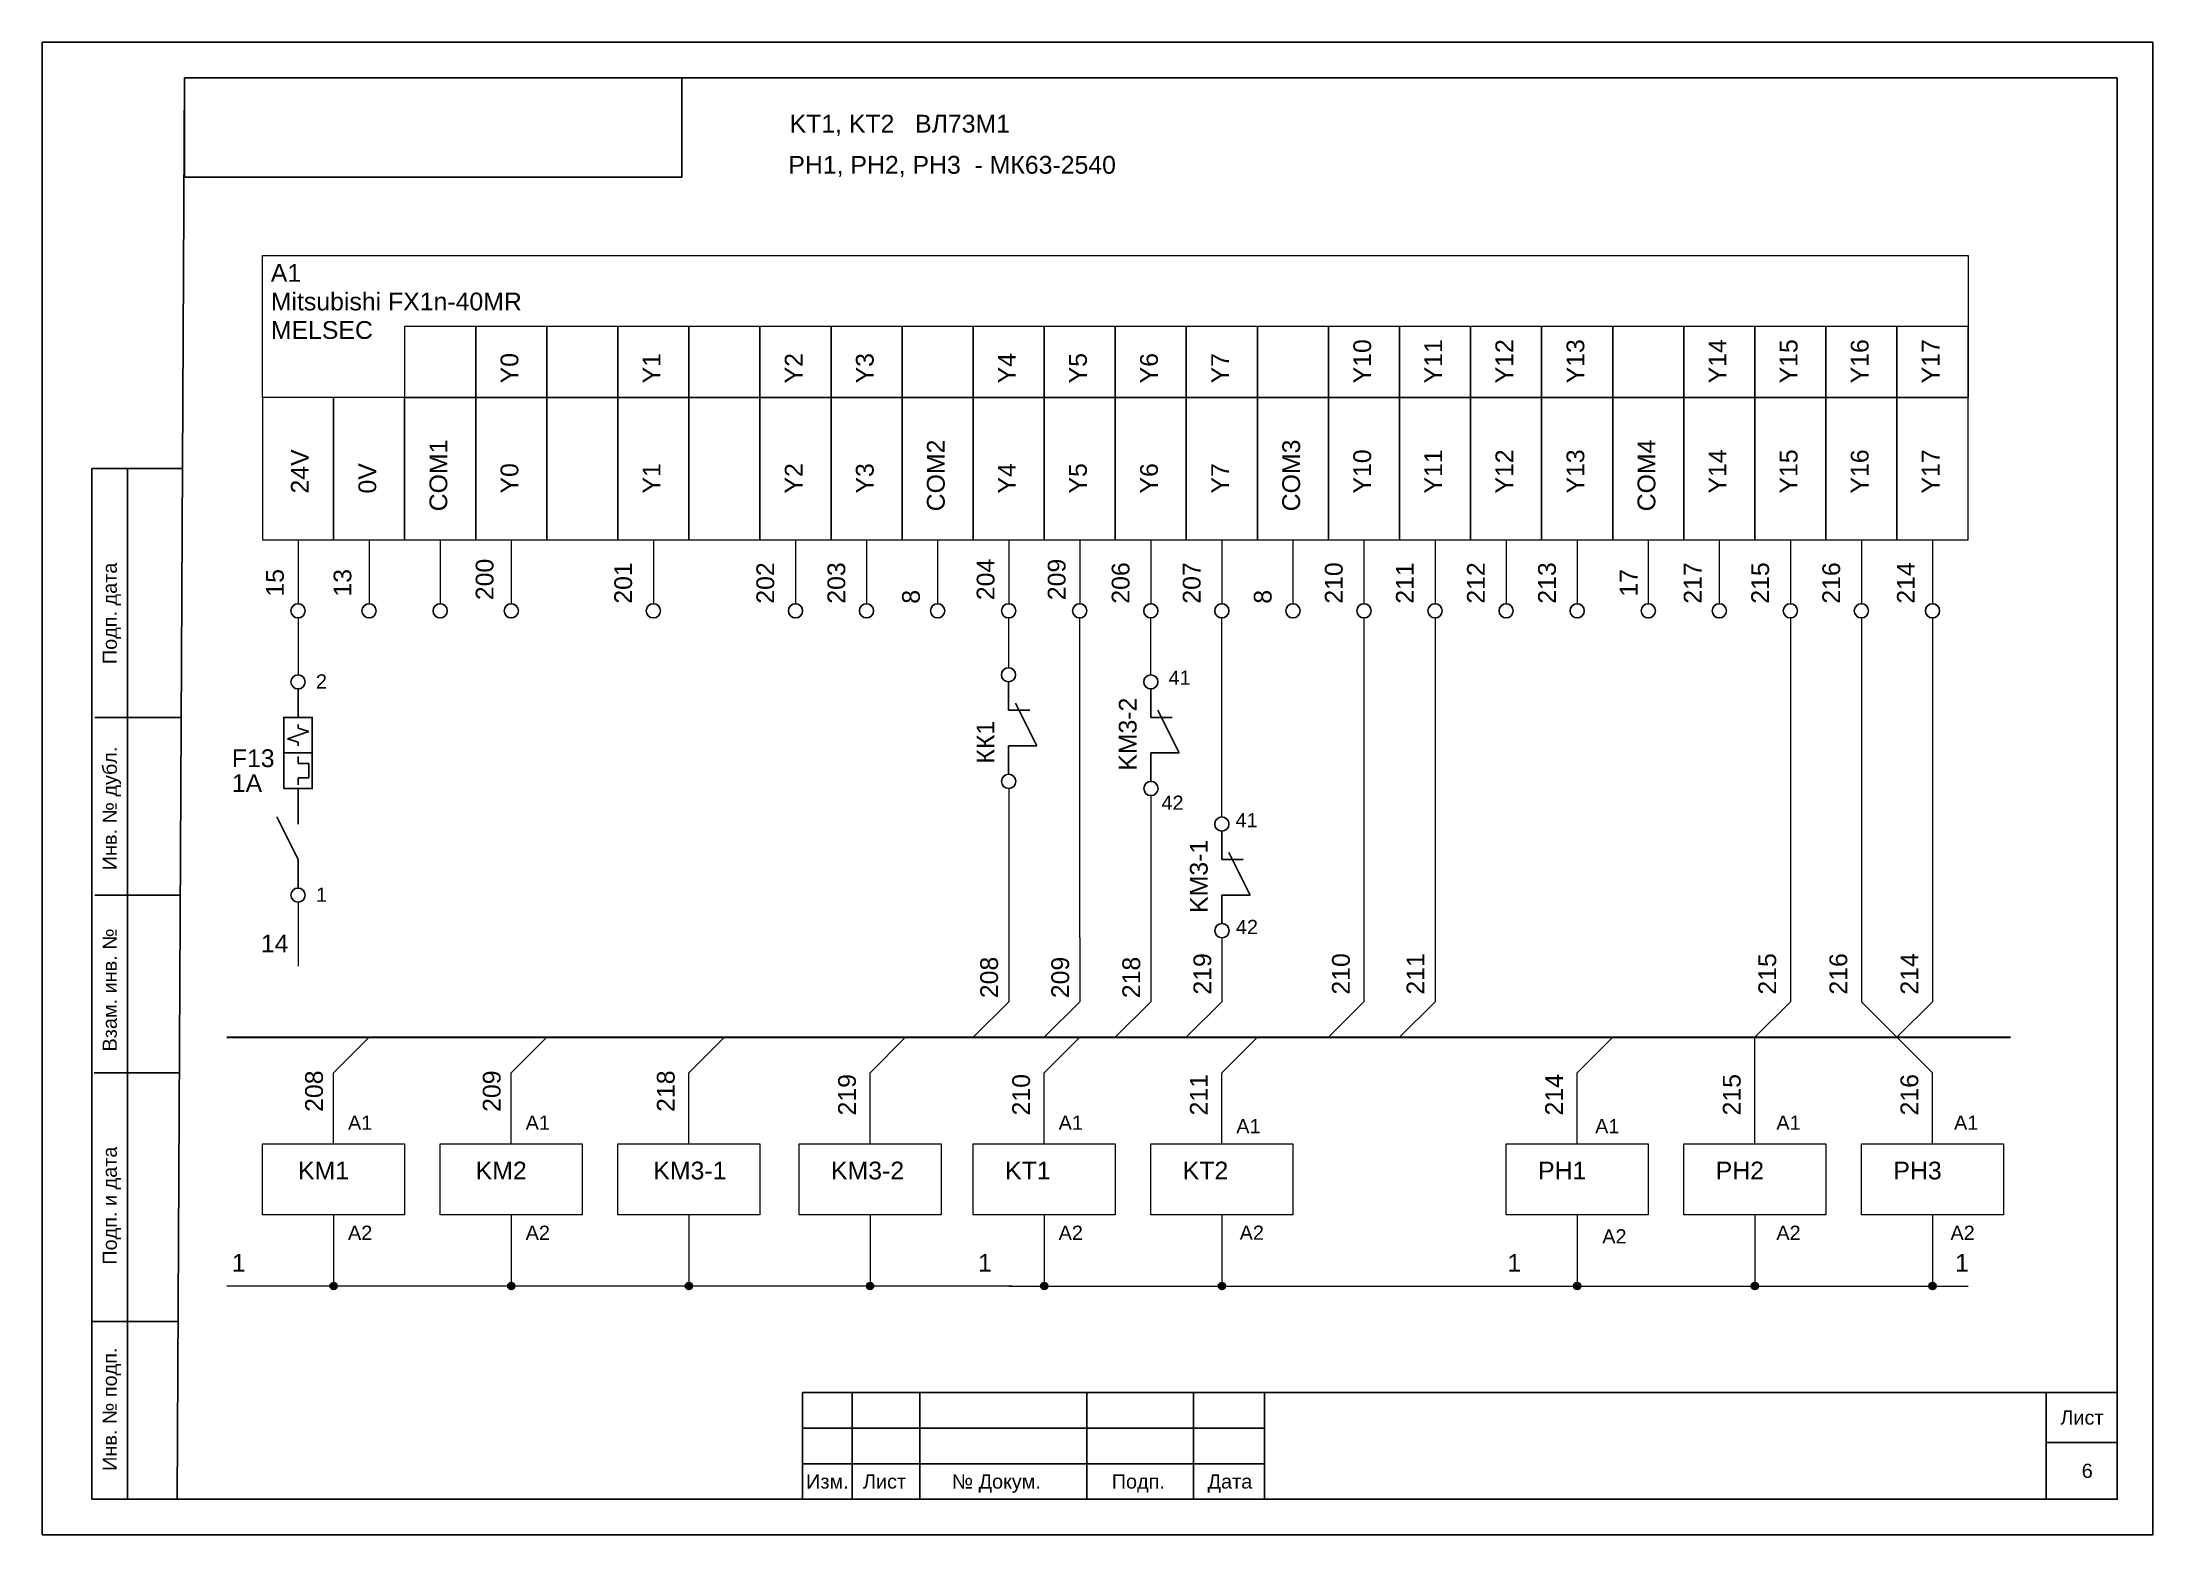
# Model space of a CAD drawing. Header units: millimetres. Extents: x 1674 to 4134, y 3039 to 4124.
# Drawn here: x 1674.5 to 1971.5, y 3290 to 3500 of the extents above; entities that cross this region are included whole.
import ezdxf

# ---------------------------------------------------------------- set-up
doc = ezdxf.new("R2010")
doc.units = ezdxf.units.MM
doc.layers.add('Аппаратура', color=7, linetype='Continuous', lineweight=20)
doc.layers.add('Рамки', color=7, linetype='Continuous', lineweight=25)
doc.styles.get("Standard").update_dxf_attribs({"font": 'arial.ttf'})

msp = doc.modelspace()

# ---------------------------------------------------------------- texts
at = {"layer": 'Рамки'}
for s, height, p in [('KT1, KT2   ВЛ73М1', 2.5, (1779.67, 3487.29)), ('PH1, PH2, PH3  - МК63-2540', 2.5, (1779.5, 3481.5)), ('A1', 2.5, (1706.67, 3466.29)), ('Mitsubishi FX1n-40MR', 2.5, (1706.67, 3462.27)), ('MELSEC', 2.5, (1706.67, 3458.26)), ('2', 2, (1713.02, 3409.06)), ('41', 2, (1833, 3409.6)), ('F13', 2.5, (1701.18, 3398.01)), ('1A', 2.5, (1701.18, 3394.51)), ('42', 2, (1832, 3392)), ('41', 2, (1842.43, 3389.54)), ('1', 2, (1713.02, 3379.06)), ('14', 2.5, (1705.26, 3371.94)), ('42', 2, (1842.48, 3374.52)), ('A1', 2, (1717.53, 3346.99)), ('A1', 2, (1742.53, 3346.99)), ('A1', 2, (1817.53, 3346.99)), ('A1', 2, (1842.53, 3346.49)), ('A1', 2, (1893.03, 3346.49)), ('A1', 2, (1918.53, 3346.99)), ('A1', 2, (1943.53, 3346.99)), ('KM1', 2.5, (1710.5, 3340)), ('KM2', 2.5, (1735.5, 3340)), ('KM3-1', 2.5, (1760.5, 3340)), ('KM3-2', 2.5, (1785.5, 3340)), ('KT1', 2.5, (1810, 3340)), ('KT2', 2.5, (1835, 3340)), ('PH1', 2.5, (1885, 3340)), ('PH2', 2.5, (1910, 3340)), ('PH3', 2.5, (1935, 3340)), ('A2', 2, (1717.53, 3331.49)), ('A2', 2, (1742.53, 3331.49)), ('A2', 2, (1817.53, 3331.49)), ('A2', 2, (1843, 3331.5)), ('A2', 2, (1894.03, 3330.99)), ('A2', 2, (1918.53, 3331.49)), ('A2', 2, (1943.03, 3331.49)), ('1', 2.5, (1701.18, 3327.01)), ('1', 2.5, (1806.18, 3327.01)), ('1', 2.5, (1880.68, 3327.01)), ('1', 2.5, (1943.68, 3327.01))]:
    msp.add_text(s, height=height).set_placement(p)
for s, p in [('Y10', (1861.5, 3452)), ('Y11', (1871.5, 3452)), ('Y12', (1881.5, 3452)), ('Y13', (1891.5, 3452)), ('Y14', (1911.5, 3452)), ('Y15', (1921.5, 3452)), ('Y16', (1931.5, 3452)), ('Y17', (1941.5, 3452)), ('Y0', (1741.5, 3452)), ('Y1', (1761.5, 3452)), ('Y2', (1781.5, 3452)), ('Y3', (1791.5, 3452)), ('Y4', (1811.5, 3452)), ('Y5', (1821.5, 3452)), ('Y6', (1831.5, 3452)), ('Y7', (1841.5, 3452)), ('24V', (1712, 3436.5)), ('COM1', (1731.5, 3434)), ('COM2', (1801.5, 3434)), ('COM3', (1851.5, 3434)), ('Y10', (1861.5, 3436.5)), ('Y11', (1871.5, 3436.5)), ('Y12', (1881.5, 3436.5)), ('Y13', (1891.5, 3436.5)), ('COM4', (1901.5, 3434)), ('Y14', (1911.5, 3436.5)), ('Y15', (1921.5, 3436.5)), ('Y16', (1931.5, 3436.5)), ('Y17', (1941.5, 3436.5)), ('0V', (1721.5, 3436.5)), ('Y0', (1741.5, 3436.5)), ('Y1', (1761.5, 3436.5)), ('Y2', (1781.5, 3436.5)), ('Y3', (1791.5, 3436.5)), ('Y4', (1811.5, 3436.5)), ('Y5', (1821.5, 3436.5)), ('Y6', (1831.5, 3436.5)), ('Y7', (1841.5, 3436.5)), ('15', (1708.5, 3422)), ('13', (1718, 3422)), ('200', (1738, 3421.5)), ('201', (1757.5, 3421)), ('202', (1777.5, 3421)), ('203', (1787.5, 3421)), ('204', (1808.5, 3421.5)), ('209', (1818.5, 3421.5)), ('206', (1827.5, 3421)), ('207', (1837.5, 3421)), ('210', (1857.5, 3421)), ('211', (1867.5, 3421)), ('212', (1877.5, 3421)), ('213', (1887.5, 3421)), ('17', (1899, 3422)), ('217', (1908, 3421)), ('215', (1917.5, 3421)), ('216', (1927.5, 3421)), ('214', (1938, 3421)), ('8', (1798, 3421)), ('8', (1847.5, 3421)), ('KM3-2', (1828.5, 3397.5)), ('КК1', (1808.48, 3398.5)), ('KM3-1', (1838.5, 3377.5)), ('208', (1809, 3365.5)), ('209', (1819, 3365.5)), ('218', (1829, 3365.5)), ('219', (1839, 3366)), ('210', (1858.5, 3366)), ('211', (1869, 3366)), ('215', (1918.5, 3366)), ('216', (1928.5, 3366)), ('214', (1938.5, 3366)), ('208', (1714, 3349.5)), ('209', (1739, 3349.5)), ('218', (1763.5, 3349.5)), ('219', (1789, 3349)), ('210', (1813.5, 3349)), ('211', (1838.5, 3349)), ('214', (1888.5, 3349)), ('215', (1913.5, 3349)), ('216', (1938.5, 3349))]:
    msp.add_text(s, height=2.5, rotation=90).set_placement(p)
for s, p in [('Подп. дата', (1685, 3412.5)), ('Инв. № дубл.', (1685, 3383.5)), ('Взам. инв. №', (1685, 3358)), ('Подп. и дата', (1685, 3328)), ('Инв. № подп.', (1685, 3299))]:
    msp.add_text(s, height=2, rotation=90, dxfattribs=at).set_placement(p)
for s, p in [('Лист', (1958.5, 3305.5)), ('6', (1961.5, 3298)), ('Изм.', (1782, 3296.5)), ('Лист', (1790, 3296.5)), ('№ Докум.', (1802.5, 3296.5)), ('Подп.', (1825, 3296.5)), ('Дата', (1838.5, 3296.5))]:
    msp.add_text(s, height=2, dxfattribs=at).set_placement(p)

# ---------------------------------------------------------------- hatches: boundary and pattern name
h = msp.add_hatch(color=256)
h.dxf.hatch_style = 1
h.paths.add_polyline_path([(1716, 3325, 1), (1715, 3325, 1)])
h = msp.add_hatch(color=256)
h.dxf.hatch_style = 1
h.paths.add_polyline_path([(1741, 3325, 1), (1740, 3325, 1)])
h = msp.add_hatch(color=256)
h.dxf.hatch_style = 1
h.paths.add_polyline_path([(1766, 3325, 1), (1765, 3325, 1)])
h = msp.add_hatch(color=256)
h.dxf.hatch_style = 1
h.paths.add_polyline_path([(1791.5, 3325, 1), (1790.5, 3325, 1)])
h = msp.add_hatch(color=256)
h.dxf.hatch_style = 1
h.paths.add_polyline_path([(1816, 3325, 1), (1815, 3325, 1)])
h = msp.add_hatch(color=256)
h.dxf.hatch_style = 1
h.paths.add_polyline_path([(1841, 3325, 1), (1840, 3325, 1)])
h = msp.add_hatch(color=256)
h.dxf.hatch_style = 1
h.paths.add_polyline_path([(1891, 3325, 1), (1890, 3325, 1)])
h = msp.add_hatch(color=256)
h.dxf.hatch_style = 1
h.paths.add_polyline_path([(1916, 3325, 1), (1915, 3325, 1)])
h = msp.add_hatch(color=256)
h.dxf.hatch_style = 1
h.paths.add_polyline_path([(1941, 3325, 1), (1940, 3325, 1)])

# ---------------------------------------------------------------- linework, layer by layer
for p, q in [((1810.48, 3410), (1810.48, 3406)), ((1710.5, 3405), (1710.5, 3409)), ((1814.48, 3401), (1811.48, 3407)), ((1830.5, 3409), (1830.5, 3405)), ((1710.5, 3403.5), (1710.5, 3404)), ((1810.48, 3406), (1813.48, 3406)), ((1830.5, 3405), (1833.5, 3405)), ((1834.5, 3400), (1831.5, 3406)), ((1709, 3402), (1712, 3403)), ((1710.5, 3401.5), (1709, 3402)), ((1712, 3403), (1710.5, 3403.5)), ((1710.5, 3401), (1710.5, 3401.5)), ((1810.48, 3397), (1810.48, 3401)), ((1810.48, 3401), (1814.48, 3401)), ((1708.5, 3400), (1712.5, 3400)), ((1710.5, 3398.5), (1710.5, 3399.5)), ((1712, 3398.5), (1710.5, 3398.5)), ((1712, 3396.5), (1712, 3398.5)), ((1830.5, 3396), (1830.5, 3400)), ((1830.5, 3400), (1834.5, 3400)), ((1710.5, 3395.5), (1710.5, 3396.5)), ((1710.5, 3396.5), (1712, 3396.5)), ((1710.5, 3395), (1710.5, 3390)), ((1710.5, 3385), (1707.5, 3391)), ((1840.5, 3389), (1840.5, 3385)), ((1844.5, 3380), (1841.5, 3386)), ((1710.5, 3381), (1710.5, 3385)), ((1840.5, 3385), (1843.5, 3385)), ((1840.5, 3376), (1840.5, 3380)), ((1840.5, 3380), (1844.5, 3380))]:
    msp.add_line(p, q)
msp.add_lwpolyline([(1708.5, 3395), (1708.5, 3405), (1712.5, 3405), (1712.5, 3395)], close=True)
for centre, radius in [((1710.5, 3420), 1), ((1720.5, 3420), 1), ((1730.5, 3420), 1), ((1740.5, 3420), 1), ((1760.5, 3420), 1), ((1780.5, 3420), 1), ((1790.5, 3420), 1), ((1800.5, 3420), 1), ((1810.5, 3420), 1), ((1820.5, 3420), 1), ((1830.5, 3420), 1), ((1840.5, 3420), 1), ((1850.5, 3420), 1), ((1860.5, 3420), 1), ((1870.5, 3420), 1), ((1880.5, 3420), 1), ((1890.5, 3420), 1), ((1900.5, 3420), 1), ((1910.5, 3420), 1), ((1920.5, 3420), 1), ((1930.5, 3420), 1), ((1940.5, 3420), 1), ((1710.5, 3410), 1), ((1810.48, 3411), 1), ((1830.5, 3410), 1), ((1810.5, 3396), 1), ((1830.52, 3395), 1), ((1840.5, 3390), 1), ((1710.5, 3380), 1), ((1840.52, 3375), 1), ((1715.5, 3325), 0.5), ((1740.5, 3325), 0.5), ((1765.5, 3325), 0.5), ((1791, 3325), 0.5), ((1815.5, 3325), 0.5), ((1840.5, 3325), 0.5), ((1890.5, 3325), 0.5), ((1915.5, 3325), 0.5), ((1940.5, 3325), 0.5)]:
    msp.add_circle(centre, radius)
at = {"layer": 'Аппаратура'}
for p, q in [((1710.5, 3430), (1710.5, 3421)), ((1720.5, 3430), (1720.5, 3421)), ((1730.5, 3430), (1730.5, 3421)), ((1740.5, 3430), (1740.5, 3421)), ((1760.5, 3430), (1760.5, 3421)), ((1780.5, 3430), (1780.5, 3421)), ((1790.5, 3430), (1790.5, 3421)), ((1800.5, 3430), (1800.5, 3421)), ((1810.5, 3430), (1810.5, 3421)), ((1820.5, 3430), (1820.5, 3421)), ((1830.5, 3430), (1830.5, 3421)), ((1840.5, 3430), (1840.5, 3421)), ((1850.5, 3430), (1850.5, 3421)), ((1860.5, 3430), (1860.5, 3421)), ((1870.5, 3430), (1870.5, 3421)), ((1880.5, 3430), (1880.5, 3421)), ((1890.5, 3430), (1890.5, 3421)), ((1900.5, 3430), (1900.5, 3421)), ((1910.5, 3430), (1910.5, 3421)), ((1920.5, 3430), (1920.5, 3421)), ((1930.5, 3430), (1930.5, 3421)), ((1940.5, 3430), (1940.5, 3421)), ((1710.5, 3419), (1710.5, 3411)), ((1810.5, 3412), (1810.5, 3419)), ((1820.5, 3374), (1820.5, 3419)), ((1830.5, 3411), (1830.5, 3419)), ((1840.5, 3391), (1840.5, 3419)), ((1860.5, 3419), (1860.5, 3365)), ((1870.5, 3419), (1870.5, 3365)), ((1920.5, 3419), (1920.5, 3365)), ((1930.5, 3419), (1930.5, 3365)), ((1940.5, 3419), (1940.5, 3365)), ((1810.5, 3395), (1810.5, 3365)), ((1830.5, 3394), (1830.5, 3365)), ((1710.5, 3379), (1710.5, 3370)), ((1820.5, 3374), (1820.5, 3365)), ((1840.5, 3374), (1840.5, 3365)), ((1810.5, 3365), (1805.5, 3360)), ((1820.5, 3365), (1815.5, 3360)), ((1830.5, 3365), (1825.5, 3360)), ((1840.5, 3365), (1835.5, 3360)), ((1860.5, 3365), (1855.5, 3360)), ((1870.5, 3365), (1865.5, 3360)), ((1920.5, 3365), (1915.5, 3360)), ((1930.5, 3365), (1935.5, 3360)), ((1940.5, 3365), (1935.5, 3360)), ((1715.5, 3355), (1720.5, 3360)), ((1740.5, 3355), (1745.5, 3360)), ((1765.5, 3355), (1770.5, 3360)), ((1791, 3355), (1796, 3360)), ((1815.5, 3355), (1820.5, 3360)), ((1840.5, 3355), (1845.5, 3360)), ((1890.5, 3355), (1895.5, 3360)), ((1915.5, 3355), (1915.5, 3360)), ((1940.5, 3355), (1935.5, 3360)), ((1715.5, 3345), (1715.5, 3355)), ((1740.5, 3345), (1740.5, 3355)), ((1765.5, 3345), (1765.5, 3355)), ((1791, 3345), (1791, 3355)), ((1815.5, 3345), (1815.5, 3355)), ((1840.5, 3345), (1840.5, 3355)), ((1890.5, 3345), (1890.5, 3355)), ((1915.5, 3345), (1915.5, 3355)), ((1940.5, 3345), (1940.5, 3355)), ((1715.5, 3335), (1715.5, 3325)), ((1740.5, 3335), (1740.5, 3325)), ((1765.5, 3335), (1765.5, 3325)), ((1791, 3335), (1791, 3325)), ((1815.5, 3335), (1815.5, 3325)), ((1840.5, 3335), (1840.5, 3325)), ((1890.5, 3335), (1890.5, 3325)), ((1915.5, 3335), (1915.5, 3325)), ((1940.5, 3335), (1940.5, 3325)), ((1811, 3325), (1700.5, 3325)), ((1810.5, 3325), (1886, 3325)), ((1885.5, 3325), (1945.5, 3325))]:
    msp.add_line(p, q, dxfattribs=at)
at = {"layer": 'Аппаратура', "lineweight": 30}
msp.add_line((1700.5, 3360), (1951.5, 3360), dxfattribs=at)
at = {"layer": 'Аппаратура'}
for points in [[(1945.5, 3450), (1705.5, 3450), (1705.5, 3470), (1945.5, 3470)], [(1725.5, 3450), (1735.5, 3450), (1735.5, 3460), (1725.5, 3460)], [(1735.5, 3450), (1745.5, 3450), (1745.5, 3460), (1735.5, 3460)], [(1745.5, 3450), (1755.5, 3450), (1755.5, 3460), (1745.5, 3460)], [(1755.5, 3450), (1765.5, 3450), (1765.5, 3460), (1755.5, 3460)], [(1765.5, 3450), (1775.5, 3450), (1775.5, 3460), (1765.5, 3460)], [(1775.5, 3450), (1785.5, 3450), (1785.5, 3460), (1775.5, 3460)], [(1785.5, 3450), (1795.5, 3450), (1795.5, 3460), (1785.5, 3460)], [(1795.5, 3450), (1805.5, 3450), (1805.5, 3460), (1795.5, 3460)], [(1805.5, 3450), (1815.5, 3450), (1815.5, 3460), (1805.5, 3460)], [(1815.5, 3450), (1825.5, 3450), (1825.5, 3460), (1815.5, 3460)], [(1825.5, 3450), (1835.5, 3450), (1835.5, 3460), (1825.5, 3460)], [(1835.5, 3450), (1845.5, 3450), (1845.5, 3460), (1835.5, 3460)], [(1845.5, 3450), (1855.5, 3450), (1855.5, 3460), (1845.5, 3460)], [(1855.5, 3450), (1865.5, 3450), (1865.5, 3460), (1855.5, 3460)], [(1865.5, 3450), (1875.5, 3450), (1875.5, 3460), (1865.5, 3460)], [(1875.5, 3450), (1885.5, 3450), (1885.5, 3460), (1875.5, 3460)], [(1885.5, 3450), (1895.5, 3450), (1895.5, 3460), (1885.5, 3460)], [(1895.5, 3450), (1905.5, 3450), (1905.5, 3460), (1895.5, 3460)], [(1905.5, 3450), (1915.5, 3450), (1915.5, 3460), (1905.5, 3460)], [(1915.5, 3450), (1925.5, 3450), (1925.5, 3460), (1915.5, 3460)], [(1925.5, 3450), (1935.5, 3450), (1935.5, 3460), (1925.5, 3460)], [(1935.5, 3450), (1945.5, 3450), (1945.5, 3460), (1935.5, 3460)], [(1715.5, 3450), (1705.5, 3450), (1705.5, 3430), (1715.5, 3430)], [(1725.5, 3450), (1715.5, 3450), (1715.5, 3430), (1725.5, 3430)], [(1735.5, 3450), (1725.5, 3450), (1725.5, 3430), (1735.5, 3430)], [(1745.5, 3450), (1735.5, 3450), (1735.5, 3430), (1745.5, 3430)], [(1755.5, 3450), (1745.5, 3450), (1745.5, 3430), (1755.5, 3430)], [(1765.5, 3450), (1755.5, 3450), (1755.5, 3430), (1765.5, 3430)], [(1775.5, 3450), (1765.5, 3450), (1765.5, 3430), (1775.5, 3430)], [(1785.5, 3450), (1775.5, 3450), (1775.5, 3430), (1785.5, 3430)], [(1795.5, 3450), (1785.5, 3450), (1785.5, 3430), (1795.5, 3430)], [(1805.5, 3450), (1795.5, 3450), (1795.5, 3430), (1805.5, 3430)], [(1815.5, 3450), (1805.5, 3450), (1805.5, 3430), (1815.5, 3430)], [(1825.5, 3450), (1815.5, 3450), (1815.5, 3430), (1825.5, 3430)], [(1835.5, 3450), (1825.5, 3450), (1825.5, 3430), (1835.5, 3430)], [(1845.5, 3450), (1835.5, 3450), (1835.5, 3430), (1845.5, 3430)], [(1855.5, 3450), (1845.5, 3450), (1845.5, 3430), (1855.5, 3430)], [(1865.5, 3450), (1855.5, 3450), (1855.5, 3430), (1865.5, 3430)], [(1875.5, 3450), (1865.5, 3450), (1865.5, 3430), (1875.5, 3430)], [(1885.5, 3450), (1875.5, 3450), (1875.5, 3430), (1885.5, 3430)], [(1895.5, 3450), (1885.5, 3450), (1885.5, 3430), (1895.5, 3430)], [(1905.5, 3450), (1895.5, 3450), (1895.5, 3430), (1905.5, 3430)], [(1915.5, 3450), (1905.5, 3450), (1905.5, 3430), (1915.5, 3430)], [(1925.5, 3450), (1915.5, 3450), (1915.5, 3430), (1925.5, 3430)], [(1935.5, 3450), (1925.5, 3450), (1925.5, 3430), (1935.5, 3430)], [(1945.5, 3450), (1935.5, 3450), (1935.5, 3430), (1945.5, 3430)], [(1705.5, 3345), (1725.5, 3345), (1725.5, 3335), (1705.5, 3335)], [(1730.5, 3345), (1750.5, 3345), (1750.5, 3335), (1730.5, 3335)], [(1755.5, 3345), (1775.5, 3345), (1775.5, 3335), (1755.5, 3335)], [(1781, 3345), (1801, 3345), (1801, 3335), (1781, 3335)], [(1805.5, 3345), (1825.5, 3345), (1825.5, 3335), (1805.5, 3335)], [(1830.5, 3345), (1850.5, 3345), (1850.5, 3335), (1830.5, 3335)], [(1880.5, 3345), (1900.5, 3345), (1900.5, 3335), (1880.5, 3335)], [(1905.5, 3345), (1925.5, 3345), (1925.5, 3335), (1905.5, 3335)], [(1930.5, 3345), (1950.5, 3345), (1950.5, 3335), (1930.5, 3335)]]:
    msp.add_lwpolyline(points, close=True, dxfattribs=at)
at = {"layer": 'Рамки'}
for p, q in [((1693.5, 3295), (1694.5, 3495)), ((1694.5, 3495), (1966.5, 3495)), ((1966.5, 3495), (1966.5, 3295)), ((1681.5, 3440), (1694.22, 3440)), ((1681.5, 3295), (1681.5, 3440)), ((1686.5, 3295), (1686.5, 3440)), ((1693.92, 3405), (1681.92, 3405)), ((1693.92, 3380), (1681.92, 3380)), ((1693.8, 3355), (1681.8, 3355)), ((1693.62, 3320), (1681.62, 3320)), ((1693.62, 3320), (1681.62, 3320)), ((1693.62, 3320), (1681.62, 3320)), ((1788.5, 3310), (1788.5, 3295)), ((1798, 3310), (1798, 3295)), ((1821.5, 3310), (1821.5, 3295)), ((1836.5, 3310), (1836.5, 3295)), ((1956.5, 3310), (1956.5, 3295)), ((1781.5, 3305), (1846.5, 3305)), ((1956.5, 3303), (1966.5, 3303)), ((1781.5, 3300), (1846.5, 3300)), ((1693.5, 3295), (1681.5, 3295)), ((1966.5, 3295), (1693.5, 3295))]:
    msp.add_line(p, q, dxfattribs=at)
for points in [[(1674.5, 3500), (1971.5, 3500), (1971.5, 3290), (1674.5, 3290)], [(1694.5, 3495), (1764.5, 3495), (1764.5, 3481), (1694.5, 3481)], [(1781.5, 3295), (1781.5, 3310), (1966.5, 3310), (1966.5, 3295)], [(1781.5, 3310), (1846.5, 3310), (1846.5, 3295), (1781.5, 3295)]]:
    msp.add_lwpolyline(points, close=True, dxfattribs=at)

msp.set_redraw_order([(e.dxf.handle, doc.entitydb.next_handle()) for e in msp.query("TEXT MTEXT ATTDEF DIMENSION ARC_DIMENSION")])  # texts and dimensions are drawn at this point

doc.saveas('drawing.dxf')
